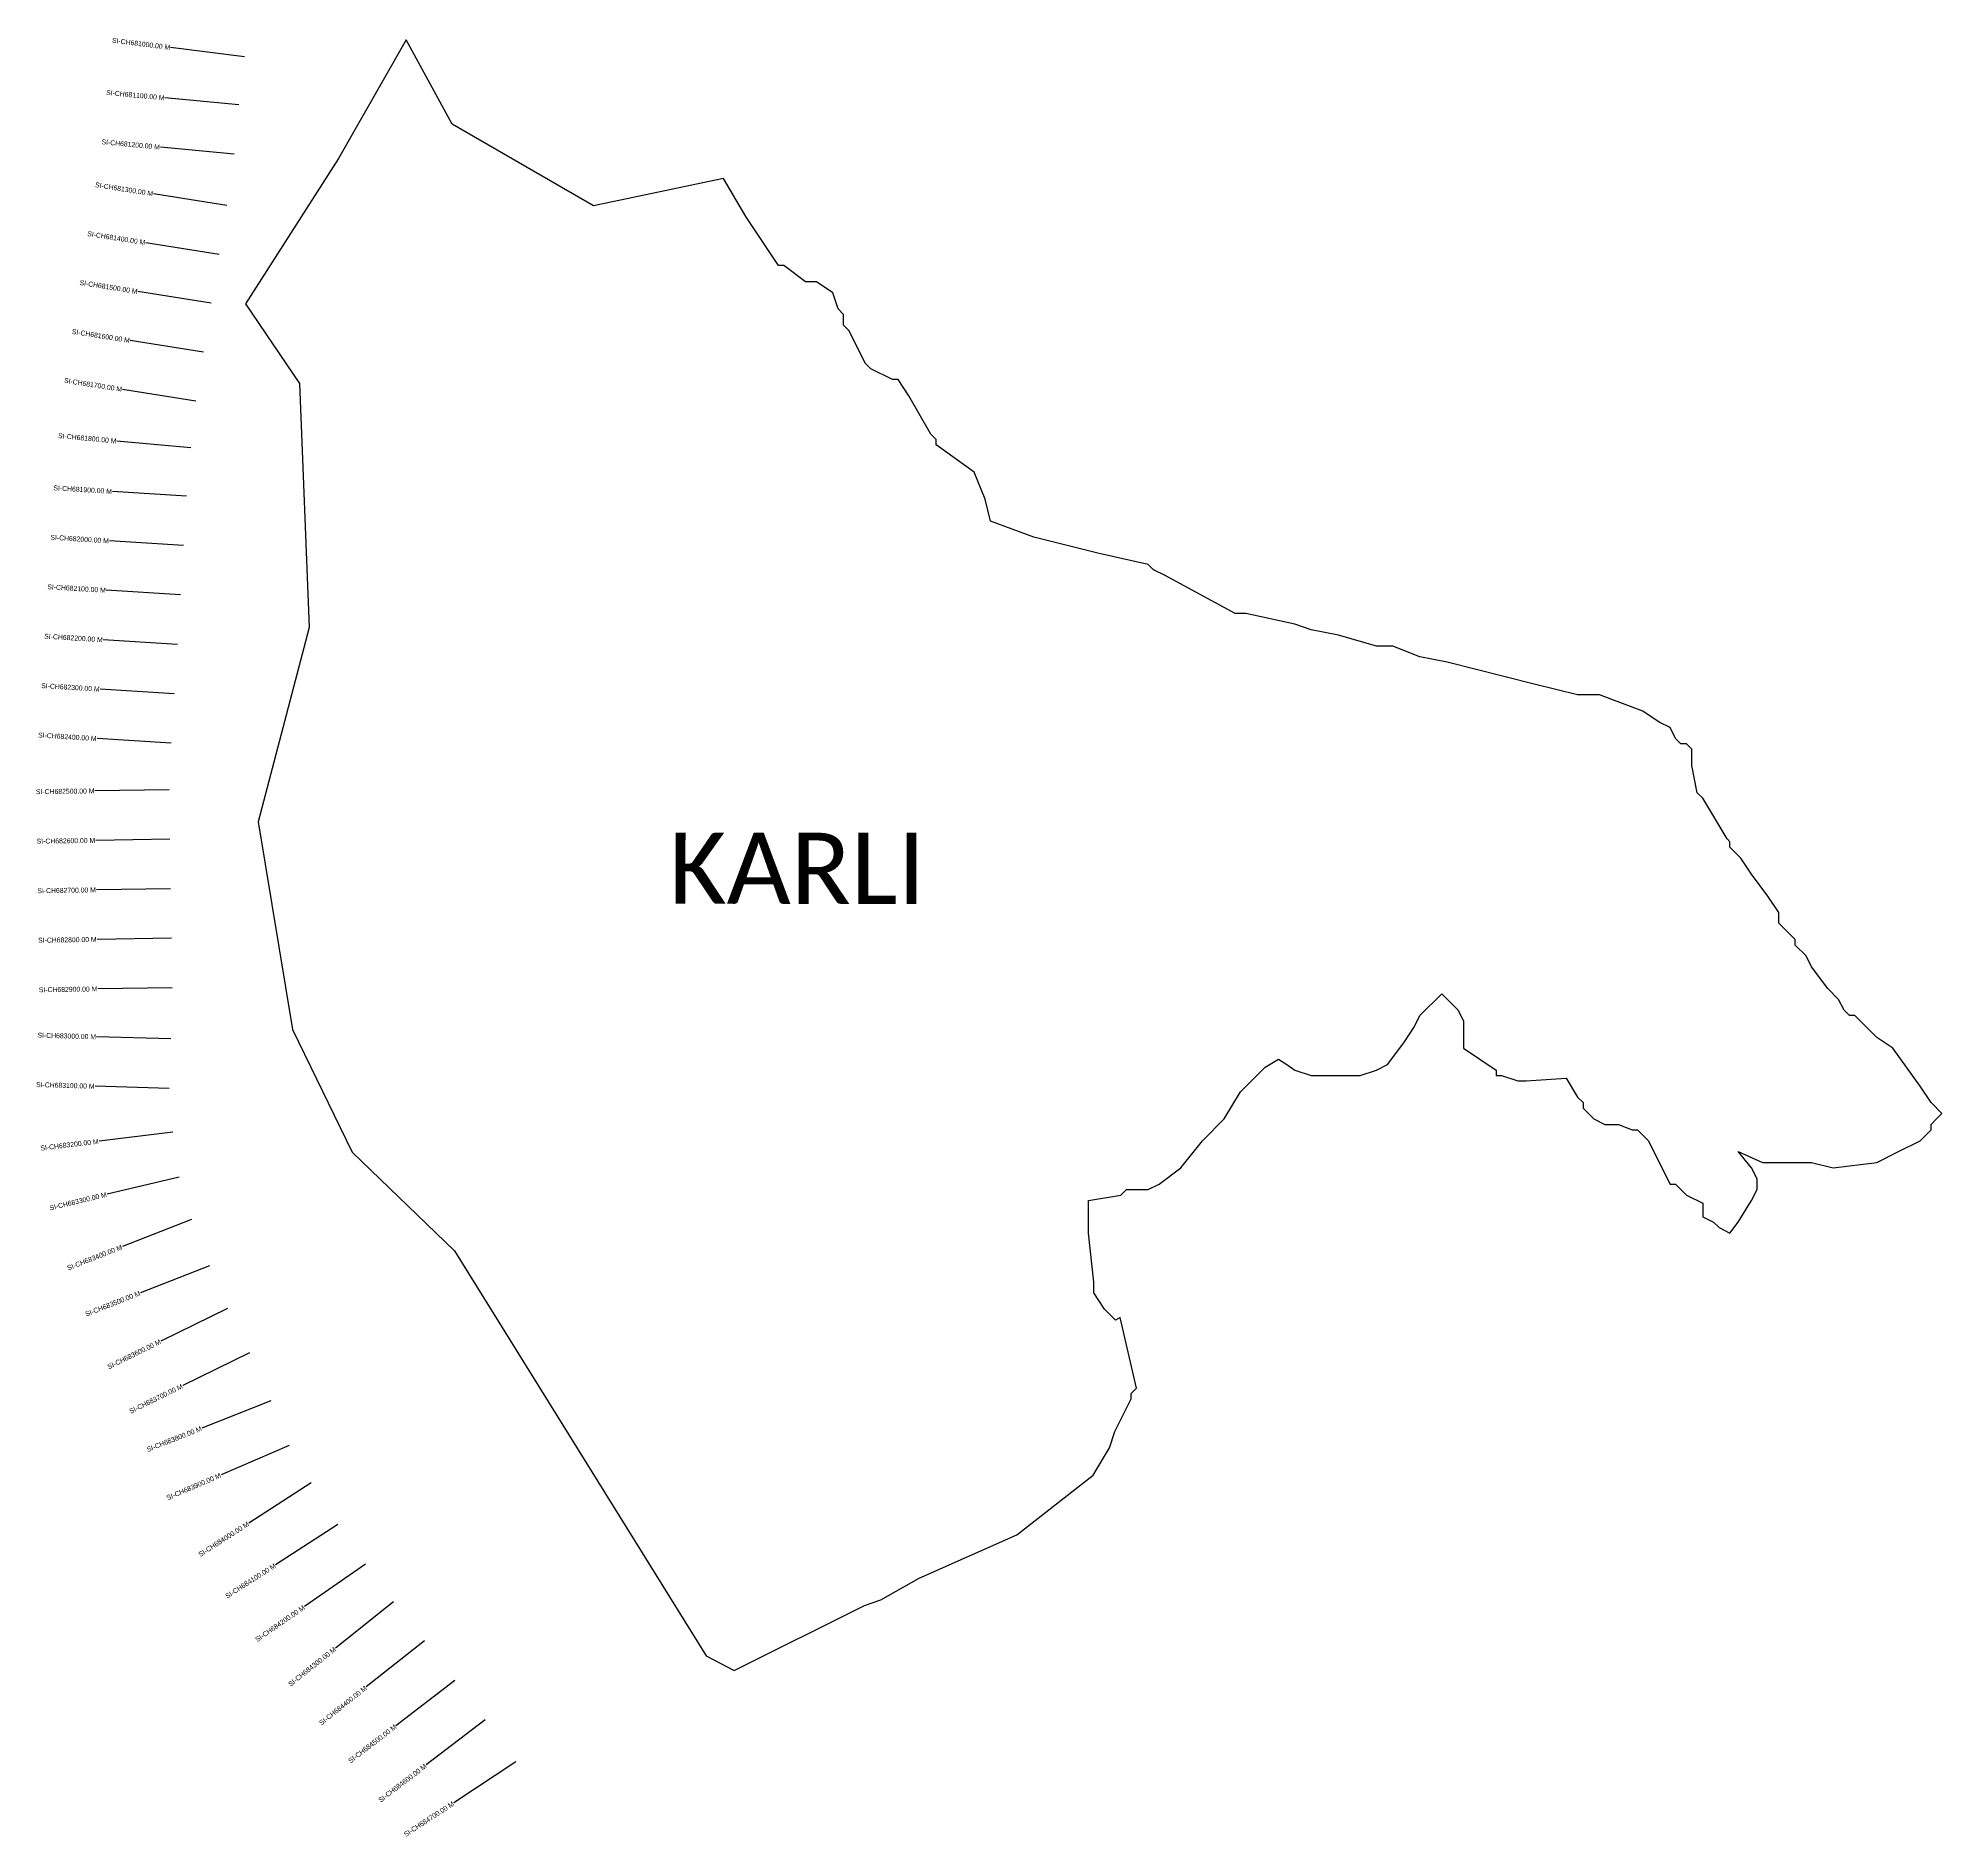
# Model space of a CAD drawing. Header units: metres. Extents: x 338140 to 341984, y 1766889 to 1770520.
import ezdxf
from ezdxf.enums import TextEntityAlignment as Align

# ---------------------------------------------------------------- set-up
doc = ezdxf.new("R2010")
doc.units = ezdxf.units.M
for name, color, linetype in [('CS', 134, 'Continuous'), ('CSMark', 6, 'Continuous'), ('VILLAGE BOUNDRY', 10, 'Continuous'), ('VILLAGE NAME', 250, 'Continuous')]:
    doc.layers.add(name, color=color, linetype=linetype)

msp = doc.modelspace()

# ---------------------------------------------------------------- linework, layer by layer
at = {"layer": 'CS'}
for p, q in [((338556.8, 1770481.7), (338407.9, 1770500.4)), ((338545.7, 1770384.7), (338396.4, 1770398.7)), ((338536.4, 1770285.2), (338387.1, 1770299.1)), ((338521.3, 1770181.5), (338373.2, 1770205)), ((338505.7, 1770082.7), (338357.5, 1770106.2)), ((338490, 1769984), (338341.9, 1770007.4)), ((338474.4, 1769885.2), (338326.2, 1769908.7)), ((338458.7, 1769786.4), (338310.6, 1769809.9)), ((338448.7, 1769691.8), (338299.4, 1769705.7)), ((338439.9, 1769594.5), (338290.2, 1769603.8)), ((338433.8, 1769494.7), (338284.1, 1769504)), ((338427.6, 1769394.9), (338277.9, 1769404.2)), ((338421.4, 1769295.1), (338271.7, 1769304.4)), ((338415.2, 1769195.3), (338265.5, 1769204.6)), ((338409, 1769095.5), (338259.3, 1769104.8)), ((338405, 1769001.4), (338255, 1768999.2)), ((338406.4, 1768901.4), (338256.5, 1768899.2)), ((338407.9, 1768801.4), (338257.9, 1768799.2)), ((338409.4, 1768701.4), (338259.4, 1768699.2)), ((338410.8, 1768601.4), (338260.8, 1768599.2)), ((338408.1, 1768498.2), (338258.2, 1768502.5)), ((338405.2, 1768398.2), (338255.3, 1768402.5)), ((338412.2, 1768309.6), (338263.3, 1768291.7)), ((338425.4, 1768219.3), (338279.5, 1768184.4)), ((338450.1, 1768133.4), (338310.4, 1768078.7)), ((338486.6, 1768040.3), (338346.9, 1767985.6)), ((338522.8, 1767953.9), (338388.1, 1767887.8)), ((338566.9, 1767864.1), (338432.2, 1767798)), ((338610.2, 1767767.5), (338470.7, 1767712.3)), ((338647.5, 1767677), (338509.7, 1767617.9)), ((338691.6, 1767601.6), (338565.5, 1767520.3)), ((338745.7, 1767517.5), (338619.7, 1767436.2)), ((338801.2, 1767437.4), (338678, 1767351.9)), ((338858, 1767361.2), (338740.6, 1767267.8)), ((338920.3, 1767282.9), (338802.9, 1767189.5)), ((338982, 1767202.5), (338862.9, 1767111.3)), ((339042.8, 1767123.1), (338923.7, 1767031.9)), ((339104.9, 1767038), (338979.6, 1766955.7))]:
    msp.add_line(p, q, dxfattribs=at)
at = {"layer": 'VILLAGE BOUNDRY'}
msp.add_lwpolyline([(341479.4, 1769083.1), (341468.4, 1769094.1), (341457.5, 1769094.1), (341446.5, 1769105.1), (341435.5, 1769127.1), (341413.5, 1769138), (341380.6, 1769160), (341292.8, 1769192.9), (341270.9, 1769192.9), (341248.9, 1769192.9), (341161.1, 1769214.9), (340985.4, 1769258.8), (340930.5, 1769269.8), (340875.6, 1769291.7), (340842.7, 1769291.7), (340765.9, 1769313.7), (340711, 1769324.7), (340678, 1769335.7), (340579.2, 1769357.6), (340557.3, 1769357.6), (340414.6, 1769434.5), (340392.6, 1769445.4), (340381.6, 1769456.4), (340282.8, 1769478.3), (340151.1, 1769511.3), (340063.3, 1769544.2), (340052.3, 1769588.1), (340030.3, 1769643), (339953.5, 1769697.9), (339953.5, 1769708.9), (339942.5, 1769719.9), (339898.6, 1769796.7), (339876.6, 1769829.7), (339865.7, 1769829.7), (339821.7, 1769851.6), (339810.8, 1769862.6), (339799.8, 1769884.6), (339777.8, 1769928.4), (339766.8, 1769939.4), (339766.8, 1769961.4), (339755.9, 1769972.4), (339744.9, 1770005.3), (339712, 1770027.3), (339690, 1770027.3), (339646.1, 1770060.2), (339635.1, 1770060.2), (339569.3, 1770159), (339524.3, 1770235.6), (339261.9, 1770181), (338976.4, 1770345.6), (338883.5, 1770515.7), (338746.9, 1770276.3), (338559.1, 1769982.9), (338668.1, 1769821.7), (338687.3, 1769329.1), (338584.6, 1768936.4), (338653.8, 1768517.1), (338774.2, 1768269.6), (338981.3, 1768070.4), (339489.3, 1767252.5), (339545.7, 1767222.5), (339809.2, 1767354.2), (339842.1, 1767365.1), (339919, 1767409), (340116.6, 1767496.8), (340270.3, 1767617.5), (340303.3, 1767672.4), (340314.3, 1767705.3), (340347.2, 1767771.1), (340347.2, 1767782.1), (340358.2, 1767793.1), (340325.4, 1767935.8), (340315.8, 1767930.4), (340293.8, 1767952.4), (340271.8, 1767985.3), (340271.8, 1768007.3), (340260.9, 1768106.1), (340260.9, 1768139), (340260.9, 1768172), (340326.7, 1768182.9), (340337.7, 1768193.9), (340381.6, 1768193.9), (340403.6, 1768204.9), (340447.5, 1768237.8), (340491.4, 1768292.7), (340535.3, 1768336.6), (340568.2, 1768391.5), (340617.7, 1768440.9), (340645.1, 1768457.4), (340661.6, 1768446.4), (340678, 1768435.4), (340711, 1768424.5), (340721.9, 1768424.5), (340743.9, 1768424.5), (340809.8, 1768424.5), (340842.7, 1768435.4), (340864.7, 1768446.4), (340897.6, 1768490.3), (340919.6, 1768523.3), (340930.5, 1768545.2), (340974.4, 1768589.1), (341007.4, 1768556.2), (341018.3, 1768534.3), (341018.3, 1768479.4), (341084.2, 1768435.4), (341084.2, 1768424.5), (341095.2, 1768424.5), (341128.1, 1768413.5), (341144.6, 1768413.5), (341225.6, 1768418.7), (341248.9, 1768380.6), (341259.9, 1768369.6), (341259.9, 1768358.6), (341281.8, 1768336.6), (341303.8, 1768325.7), (341331.2, 1768325.7), (341358.7, 1768314.7), (341369.7, 1768314.7), (341391.6, 1768292.7), (341413.5, 1768248.8), (341435.5, 1768204.9), (341446.5, 1768204.9), (341468.4, 1768182.9), (341501.4, 1768166.5), (341501.4, 1768139), (341523.3, 1768128), (341534.3, 1768117.1), (341556.3, 1768106.1), (341572.7, 1768128), (341600.2, 1768172), (341611.2, 1768193.9), (341611.2, 1768215.9), (341600.2, 1768237.8), (341572.7, 1768270.8), (341622.1, 1768248.8), (341721, 1768248.8), (341764.9, 1768237.8), (341852.7, 1768248.8), (341896.6, 1768270.8), (341940.5, 1768292.7), (341962.5, 1768314.7), (341962.5, 1768325.7), (341973.4, 1768336.6), (341984.4, 1768347.6), (341962.5, 1768369.6), (341940.5, 1768402.5), (341885.6, 1768479.4), (341852.7, 1768501.3), (341808.8, 1768545.2), (341797.8, 1768545.2), (341786.8, 1768556.2), (341775.8, 1768578.1), (341753.9, 1768600.1), (341721, 1768644), (341710, 1768666), (341688, 1768687.9), (341688, 1768698.9), (341655.1, 1768731.8), (341655.1, 1768753.8), (341633.1, 1768786.7), (341600.2, 1768830.7), (341578.2, 1768863.6), (341567.2, 1768874.6), (341556.3, 1768885.5), (341556.3, 1768896.5), (341550.8, 1768902), (341501.4, 1768984.4), (341490.4, 1768995.3), (341479.4, 1769050.2)], close=True, dxfattribs=at)

# ---------------------------------------------------------------- texts
at = {"layer": 'CSMark'}
for s, rotation, p in [('SI-CH681000.00 M', 352.8501, (338406.9, 1770500.5)), ('SI-CH681100.00 M', 354.6717, (338395.4, 1770398.8)), ('SI-CH681200.00 M', 354.6717, (338386.1, 1770299.2)), ('SI-CH681300.00 M', 350.9989, (338372.2, 1770205.1)), ('SI-CH681400.00 M', 350.9989, (338356.5, 1770106.4)), ('SI-CH681500.00 M', 350.9989, (338340.9, 1770007.6)), ('SI-CH681600.00 M', 350.9989, (338325.3, 1769908.8)), ('SI-CH681700.00 M', 350.9989, (338309.6, 1769810)), ('SI-CH681800.00 M', 354.7032, (338298.4, 1769705.8)), ('SI-CH681900.00 M', 356.455, (338289.2, 1769603.9)), ('SI-CH682000.00 M', 356.455, (338283.1, 1769504.1)), ('SI-CH682100.00 M', 356.455, (338276.9, 1769404.2)), ('SI-CH682200.00 M', 356.455, (338270.7, 1769304.4)), ('SI-CH682300.00 M', 356.455, (338264.5, 1769204.6)), ('SI-CH682400.00 M', 356.455, (338258.3, 1769104.8)), ('SI-CH682500.00 M', 0.837, (338254, 1768999.2)), ('SI-CH682600.00 M', 0.837, (338255.5, 1768899.2)), ('SI-CH682700.00 M', 0.837, (338256.9, 1768799.2)), ('SI-CH682800.00 M', 0.837, (338258.4, 1768699.2)), ('SI-CH682900.00 M', 0.837, (338259.8, 1768599.2)), ('SI-CH683000.00 M', 358.3514, (338257.2, 1768502.5)), ('SI-CH683100.00 M', 358.3514, (338254.3, 1768402.6)), ('SI-CH683200.00 M', 6.8563, (338262.3, 1768291.6)), ('SI-CH683300.00 M', 13.4487, (338278.5, 1768184.2)), ('SI-CH683400.00 M', 21.4038, (338309.5, 1768078.3)), ('SI-CH683500.00 M', 21.4038, (338346, 1767985.2)), ('SI-CH683600.00 M', 26.1421, (338387.2, 1767887.4)), ('SI-CH683700.00 M', 26.1421, (338431.3, 1767797.6)), ('SI-CH683800.00 M', 21.5923, (338469.8, 1767711.9)), ('SI-CH683900.00 M', 23.2197, (338508.7, 1767617.5)), ('SI-CH684000.00 M', 32.7989, (338564.6, 1767519.8)), ('SI-CH684100.00 M', 32.7989, (338618.8, 1767435.7)), ('SI-CH684200.00 M', 34.7533, (338677.2, 1767351.3)), ('SI-CH684300.00 M', 38.5, (338739.8, 1767267.2)), ('SI-CH684400.00 M', 38.5, (338802.1, 1767188.9)), ('SI-CH684500.00 M', 37.444, (338862.1, 1767110.7)), ('SI-CH684600.00 M', 37.444, (338922.9, 1767031.3)), ('SI-CH684700.00 M', 33.2912, (338978.7, 1766955.1))]:
    msp.add_text(s, height=10, rotation=rotation, dxfattribs=at).set_placement(p, align=Align.MIDDLE_RIGHT)
at = {"layer": 'VILLAGE NAME', "insert": (339414, 1768914.8), "char_height": 143.7, "attachment_point": 1, "rotation": 359.9793}
msp.add_mtext_dynamic_manual_height_columns('{\\fCalibri|b0|i0|c0|p34;KARLI}', width=1418, gutter_width=718.5, heights=[0], dxfattribs=at)

doc.saveas('drawing.dxf')
